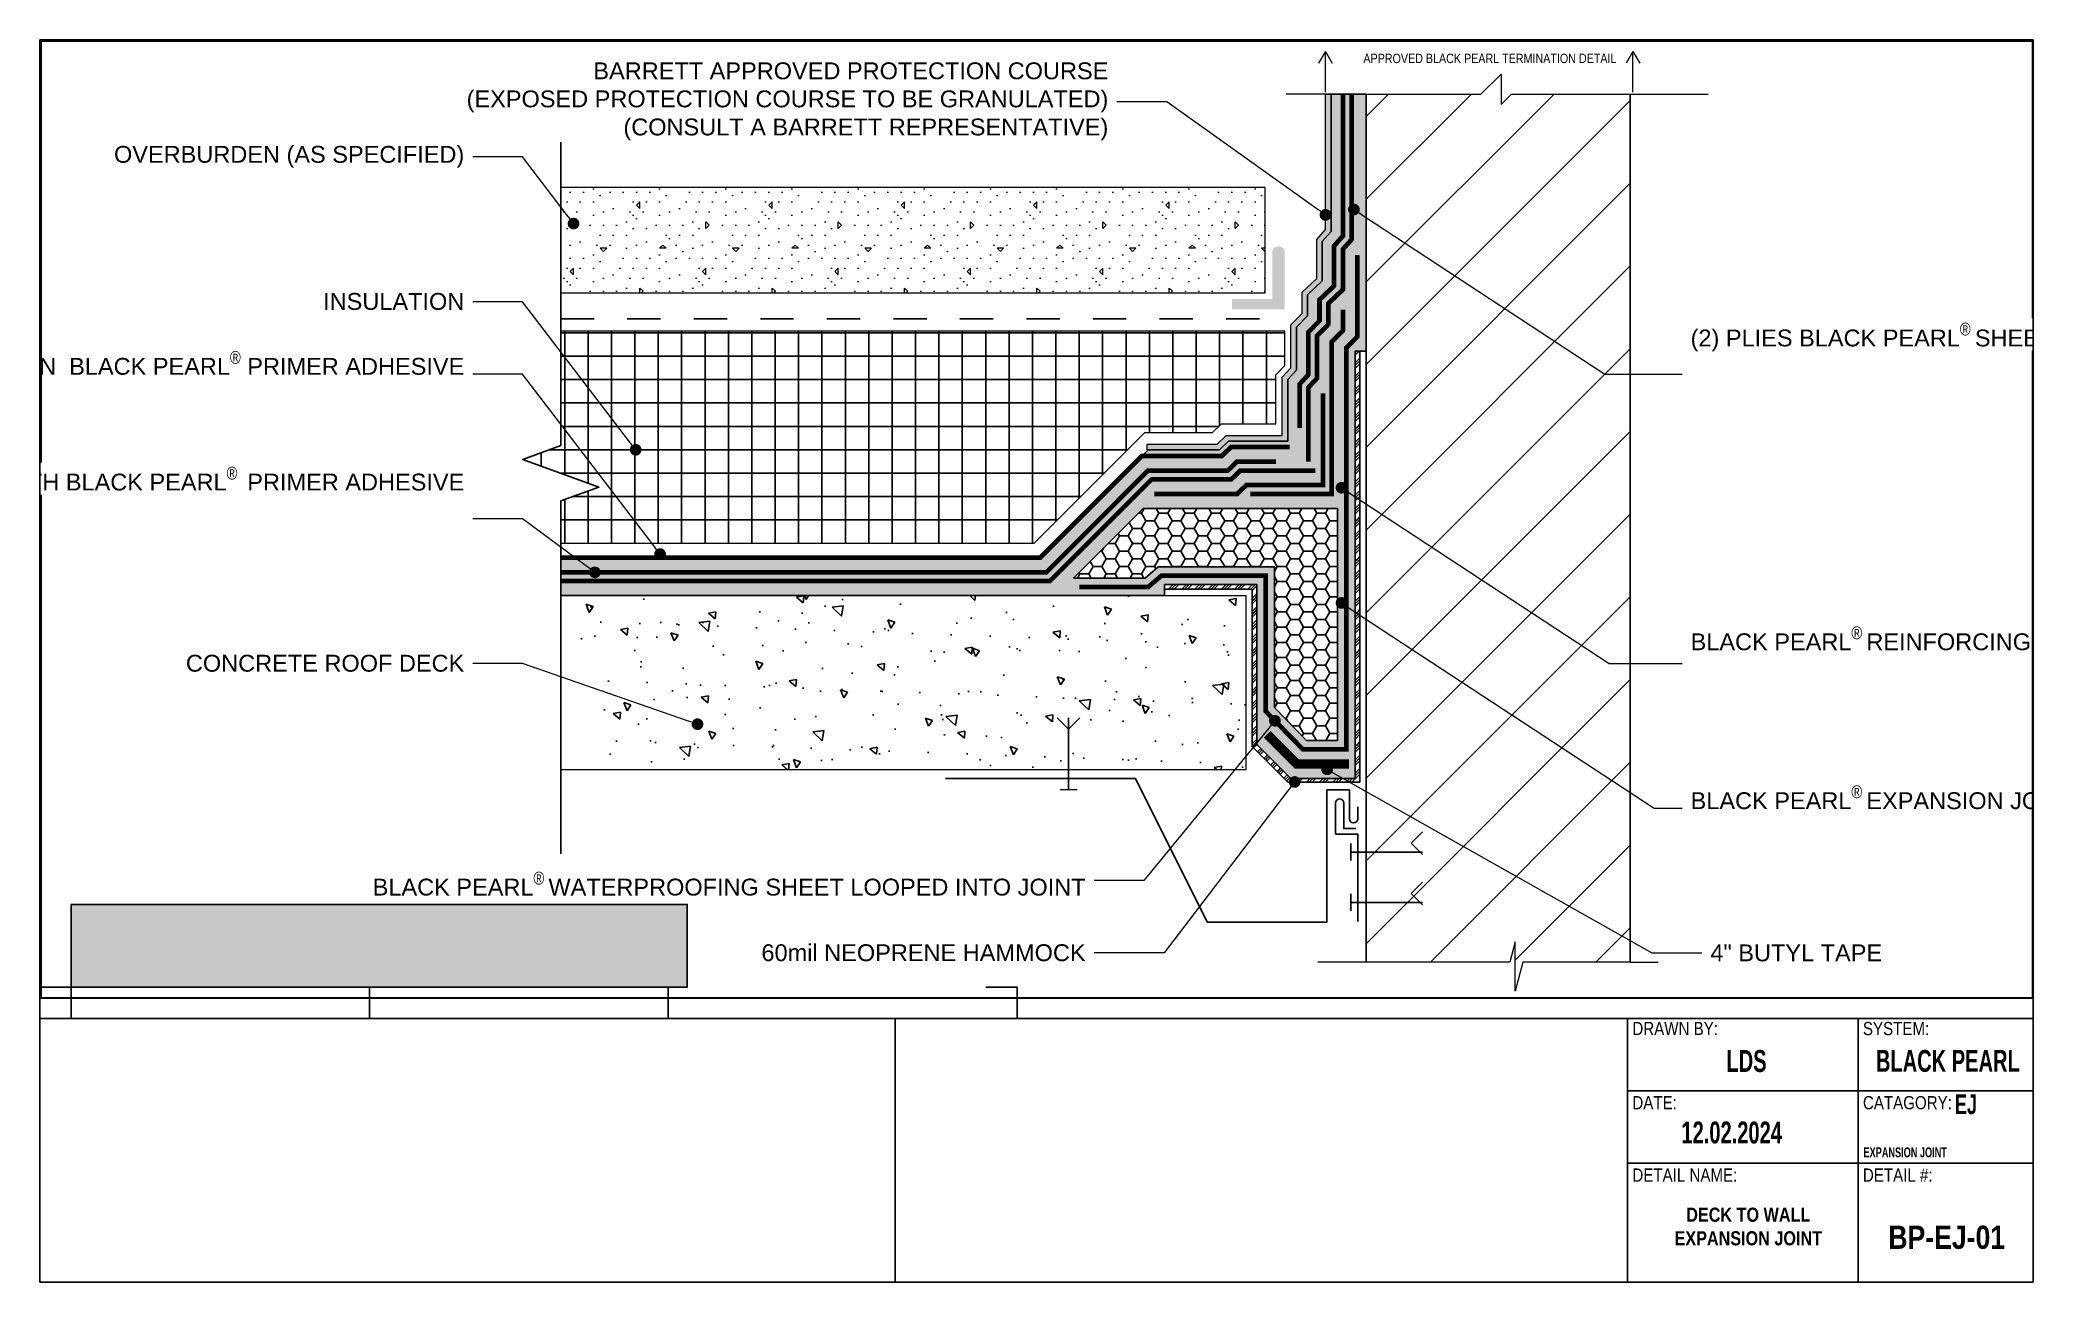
# Paper-space layout '11x17' of a CAD drawing. Header units: inches. Extents: x 0.6 to 16.6, y 0.6 to 10.6.
# The model-space entities are those that its viewports show. They can reach past a viewport. Long polylines and large blocks are cut down to what shows.
import ezdxf
from ezdxf import colors
from ezdxf.entities.mleader import LeaderData, LeaderLine
from ezdxf.math import Vec2, Vec3

# ---------------------------------------------------------------- set-up
doc = ezdxf.new("R2010")
doc.units = ezdxf.units.IN
doc.header["$MEASUREMENT"] = 0
for name, pattern in [('CENTER2', [1.125, 0.75, -0.125, 0.125, -0.125]), ('Dash', [0.25, 0.125, -0.125]), ('Dashed - Dense', [0.8, 0.5, -0.3])]:
    doc.linetypes.add(name, pattern=pattern)
doc.layers.get('Defpoints').update_dxf_attribs({"color": 103})
for name, color, linetype in [('BP Butyl Tape', 42, 'Continuous'), ('BP Insulation Border', 8, 'Continuous'), ('BP Insulation Foam', 9, 'Continuous'), ('Neoprene membrane', 9, 'Continuous'), ('SELF ADHERING BUTYL FLASHING TAPE', 10, 'Continuous'), ('Title Block Lines', 7, 'Continuous')]:
    doc.layers.add(name, color=color, linetype=linetype)
for name, color, linetype, lineweight in [('BP Others', 190, 'Continuous', 0), ('BP Primer', 2, 'Continuous', 0), ('BP Text', 20, 'Continuous', 0), ('RAM Black Pearl Sheet', 165, 'Continuous', 0), ('Ram Mastic', 191, 'Continuous', 0), ('Text', 20, 'Continuous', 0), ('Title Block Text', 20, 'Continuous', 0)]:
    doc.layers.add(name, color=color, linetype=linetype, lineweight=lineweight)
doc.layers.add('Protection Course', color=7, linetype='Dashed - Dense', lineweight=0, true_color=0x216123)
doc.styles.add('GENERATED_STYLE_1', font='ARIALN.TTF')
doc.styles.add('GENERATED_STYLE_6', font='ARIALNB.TTF')
doc.styles.add('GENERATED_STYLE_8', font='ARIALNB.TTF', dxfattribs={"width": 0.8})
doc.styles.get("Standard").update_dxf_attribs({"font": 'ARIALN.TTF'})

psp = doc.layouts.new('11x17')

# ---------------------------------------------------------------- texts
at = {"layer": 'Text', "linetype": 'Continuous', "insert": (15.531, 1.606), "char_height": 0.08008, "attachment_point": 8, "style": 'GENERATED_STYLE_8'}
psp.add_mtext('\\A1;\\pxqc;EXPANSION JOINT', dxfattribs=at)
at = {"layer": 'Title Block Text', "linetype": 'Continuous'}
for s, insert, char_height, attachment_point, style in [('\\A1;\\pxqc;LDS', (14.259, 2.289), 0.17569, 8, 'GENERATED_STYLE_8'), ('\\A1;\\pxqc;BLACK PEARL', (15.873, 2.29), 0.17569, 8, 'GENERATED_STYLE_8'), ('\\A1;\\pxqc;EJ', (16.018, 1.951), 0.15872, 8, 'GENERATED_STYLE_8'), ('\\A1;12.02.2024', (14.14, 1.716), 0.17569, 8, 'GENERATED_STYLE_8'), ('\\A1;BP-EJ-01', (15.396, 0.871), 0.18612, 7, 'GENERATED_STYLE_6')]:
    psp.add_mtext(s, dxfattribs=dict(at, insert=insert, char_height=char_height, attachment_point=attachment_point, style=style))
at = {"layer": 'Title Block Text', "linetype": 'Continuous', "insert": (14.273, 1.204), "char_height": 0.11329, "width": 1.42367, "attachment_point": 2, "style": 'GENERATED_STYLE_6'}
psp.add_mtext('\\A1;\\pxqc;DECK TO WALL EXPANSION JOINT', dxfattribs=at)

msp = doc.modelspace()

# ---------------------------------------------------------------- texts
at = {"layer": 'BP Text', "insert": (521.117, 77.26), "char_height": 0.2, "attachment_point": 1}
msp.add_mtext_dynamic_manual_height_columns('APPROVED BLACK PEARL TERMINATION DETAIL', width=7.44206, gutter_width=1, heights=[0], dxfattribs=at)

# ---------------------------------------------------------------- blocks, each defined once
blk = doc.blocks.new('Barrett Title Block LDS')
h = blk.add_hatch()
h.set_pattern_fill('HONEY', color=160, scale=2)
h.set_pattern_definition([(0, (-14.79494, -0.4674), (0.375, 0.2165064), [0.25, -0.5]), (120, (-14.79494, -0.4674), (-0.375, 0.2165064), [0.25, -0.5]), (60, (-14.79494, -0.4674), (8e-17, 0.4330127), [-0.5, 0.25])])
h.paths.add_polyline_path([(7.134, 2.152), (7.147, 2.152), (7.147, 2.143), (7.134, 2.143)])
at = {"layer": 'Ram Mastic'}
h = blk.add_hatch(dxfattribs=at)
h.set_pattern_fill('HONEY', color=256, scale=1.714998)
h.set_pattern_definition([(0, (-13.46107, 1.3637), (0.3215622, 0.185654), [0.214375, -0.4287496]), (120, (-13.46107, 1.3637), (-0.3215622, 0.185654), [0.214375, -0.4287496]), (60, (-13.46107, 1.3637), (7e-17, 0.371308), [-0.4287496, 0.214375])])
h.paths.add_polyline_path([(3.733, 2.342), (3.773, 2.342), (3.773, 2.31), (3.733, 2.31)])
h = blk.add_hatch(dxfattribs=at)
h.set_pattern_fill('HONEY', color=256, scale=1.714998)
h.set_pattern_definition([(0, (-13.63047, 0.7278), (0.3215622, 0.185654), [0.214375, -0.4287496]), (120, (-13.63047, 0.7278), (-0.3215622, 0.185654), [0.214375, -0.4287496]), (60, (-13.63047, 0.7278), (7e-17, 0.371308), [-0.4287496, 0.214375])])
h.paths.add_polyline_path([(3.458, 0.971), (3.498, 0.971), (3.498, 0.916), (3.458, 0.916)])
at = {"layer": 'SELF ADHERING BUTYL FLASHING TAPE', "linetype": 'Continuous'}
h = blk.add_hatch(dxfattribs=at)
h.set_pattern_fill('ANSI31', color=30)
h.set_pattern_definition([(45, (0.74292, 1.41906), (-0.0883883, 0.0883883), [])])
h.paths.add_polyline_path([(6.83, 1.08), (6.835, 1.068), (6.838, 1.057), (6.86, 1.066), (6.858, 1.074), (6.853, 1.086), (6.847, 1.099), (6.838, 1.106), (6.818, 1.099), (6.824, 1.093)])
h = blk.add_hatch(dxfattribs=at)
h.set_pattern_fill('ANSI31', color=30)
h.set_pattern_definition([(45, (0.74292, 1.26022), (-0.0883883, 0.0883883), [])])
h.paths.add_polyline_path([(6.83, 0.921), (6.835, 0.909), (6.838, 0.898), (6.86, 0.908), (6.858, 0.915), (6.853, 0.927), (6.847, 0.94), (6.838, 0.947), (6.818, 0.94), (6.824, 0.934)])
at = {"layer": 'Title Block Lines', "linetype": 'Continuous'}
for p, q in [((16.489, 10.488), (0.51, 10.488)), ((0.51, 10.488), (0.51, 0.533)), ((7.367, 2.647), (16.489, 2.647)), ((13.238, 0.533), (13.238, 2.647)), ((15.086, 0.533), (15.086, 2.647)), ((0.51, 0.533), (16.489, 0.533)), ((3.948, 0.533), (13.903, 0.533))]:
    blk.add_line(p, q, dxfattribs=at)
at = {"layer": 'Title Block Lines'}
for points in [[(16.489, 10.488), (16.489, 0.533)], [(7.367, 2.647), (0.51, 2.647)], [(7.367, 2.647), (7.367, 0.533)], [(13.238, 2.647), (13.238, 0.533)], [(16.489, 2.287), (16.489, 1.41)], [(16.489, 2.287), (16.489, 0.533)], [(16.489, 2.066), (13.238, 2.066)], [(16.489, 1.486), (13.238, 1.486)]]:
    blk.add_lwpolyline(points, dxfattribs=at)
at = {"layer": 'Title Block Lines', "linetype": 'Continuous', "char_height": 0.10572, "attachment_point": 1, "style": 'GENERATED_STYLE_1'}
for s, insert in [('\\A1;\\pxql;DRAWN BY:', (13.276, 2.618)), ('\\A1;\\pxql;SYSTEM:', (15.124, 2.618)), ('\\A1;\\pxql;DATE:', (13.276, 2.024)), ('\\A1;\\pxql;CATAGORY:', (15.124, 2.024)), ('\\A1;\\pxql;DETAIL NAME:', (13.276, 1.444)), ('\\A1;\\pxql;DETAIL #:', (15.124, 1.444))]:
    blk.add_mtext(s, dxfattribs=dict(at, insert=insert))
blk = doc.blocks.new('_Dot')
at = {"color": 0, "linetype": 'ByBlock', "lineweight": -2}
blk.add_line((-0.5, 0), (-1, 0), dxfattribs=at)
at = {"color": 0, "linetype": 'ByBlock', "const_width": 0.5}
blk.add_lwpolyline([(-0.25, 0, 1), (0.25, 0, 1)], format="xyb", close=True, dxfattribs=at)

# ---------------------------------------------------------------- hatches: boundary and pattern name
at = {"layer": 'BP Insulation Foam'}
h = msp.add_hatch(dxfattribs=at)
h.set_pattern_fill('NET', color=256, scale=4)
h.set_pattern_definition([(0, (424.5429, 55.29683), (0, 0.5), []), (90, (424.5429, 55.29683), (-0.5, 3e-17), [])])
h.paths.add_polyline_path([(503.96, 66.804), (514.082, 66.804), (516.443, 69.166), (517.891, 69.166), (518.085, 69.353), (519.249, 69.353), (519.249, 70.397), (519.436, 70.6), (519.436, 71.332), (503.96, 71.332), (503.96, 68.887), (503.146, 68.591), (504.774, 67.999), (503.96, 67.702)])
h = msp.add_hatch(dxfattribs=at)
h.set_pattern_fill('HONEY', color=256, scale=1.5)
h.set_pattern_definition([(0, (355.0274, 74.74883), (0.28125, 0.16237976), [0.1875, -0.375]), (120, (355.0274, 74.74883), (-0.28125, 0.16237976), [0.1875, -0.375]), (60, (355.0274, 74.74883), (6e-10, 0.32475953), [-0.375, 0.1875])])
h.paths.add_polyline_path([(520.566, 67.541), (516.409, 67.541), (514.923, 66.054), (516.45, 66.054), (516.731, 66.292), (519.214, 66.292), (519.214, 63.288), (519.901, 62.584), (520.566, 62.584)])
at = {"layer": 'BP Others'}
h = msp.add_hatch(dxfattribs=at)
h.set_pattern_fill('ANSI31', color=256, scale=10)
h.set_pattern_definition([(45, (424.5429, 55.2968), (-0.883883, 0.883883), [])])
h.paths.add_polyline_path([(521.179, 76.397), (523.63, 76.397), (524.059, 76.826), (524.059, 76.172), (524.284, 76.397), (526.823, 76.397), (526.823, 57.848), (524.527, 57.848), (524.361, 57.226), (524.361, 58.281), (524.245, 57.848), (521.179, 57.848), (521.179, 73.054), (521.179, 73.362)])
h = msp.add_hatch(dxfattribs=at)
h.set_pattern_fill('CONCRT', color=256, scale=2, angle=45, pattern_type=2)
h.set_pattern_definition([(45, (424.9665, 55.6346), (0, 2.828427), [0.1, -0.7, 0, -1, 0, -0.2]), (45, (424.5422, 56.059), (0, 2.828427), [0, -0.7, 0.1, -1, 0, -0.2]), (45, (424.2594, 56.3418), (0, 2.828427), [0, -0.8, 0, -0.9, 0.1, -0.2]), (45, (423.6937, 56.9074), (0, 2.828427), [0, -0.8, 0.1, -0.9, 0, -0.2]), (135, (425.0372, 55.564), (-2.828427, 2e-16), [0.1, -1.9]), (135, (425.6029, 56.1296), (-2.828427, 2e-16), [-0.7, 0.1, -0.6, 0, -0.5, 0.1]), (135, (426.31, 56.8367), (-2.828427, 2e-16), [0, -1, 0.1, -0.5, 0, -0.4]), (135, (425.1786, 55.7054), (-1.414214, 1e-16), [0, -0.3, 0, -0.3, 0, -0.4]), (135, (425.2493, 55.9175), (-1.414214, 1e-16), [0, -0.4, 0, -0.3, 0, -0.3]), (135, (425.4614, 55.9882), (-1.414214, 1e-16), [0, -0.4, 0, -0.4, 0, -0.2]), (135, (425.6029, 56.4125), (-1.414214, 1e-16), [0, -0.3, 0, -0.4, 0, -0.3]), (90, (425.0372, 55.564), (-1.414214, 1.414214), [0.14142, -0.848528, 0.14142, -1.69706]), (180, (425.6029, 56.1296), (-1.414214, 1.414214), [-1.4142, 0.14142, -1.131387, 0.14142])])
h.paths.add_polyline_path([(503.96, 74.002), (503.96, 72.153), (519.02, 72.153), (519.02, 74.403), (503.899, 74.403), (503.899, 74.019)])
h = msp.add_hatch(color=256, dxfattribs=at)
h.dxf.hatch_style = 1
edge = h.paths.add_edge_path()
edge.add_arc((519.302, 73.009), 0.136, 343.7791, 556.2209)
edge.add_line((519.171, 72.971), (519.171, 72.022))
edge.add_line((519.171, 72.022), (518.311, 72.022))
edge.add_line((518.311, 72.022), (518.311, 71.798))
edge.add_line((518.311, 71.798), (519.433, 71.798))
edge.add_line((519.433, 71.798), (519.433, 72.022))
edge.add_line((519.433, 72.022), (519.433, 72.971))
at = {"layer": 'BP Others', "linetype": 'Continuous', "lineweight": -2}
h = msp.add_hatch(dxfattribs=at)
h.set_pattern_fill('AR-CONC', color=256, scale=0.25, angle=90, style=0)
h.set_pattern_definition([(140, (424.988, 55.2968), (0.15688, 1.79315), [0.1875, -2.0625]), (85, (424.988, 55.2968), (-1.88048, -0.34688), [0.15, -1.65]), (190.4514, (425.001, 55.4463), (-1.7236, 1.446272), [0.15935, -1.752855]), (136.1842, (424.488, 55.2968), (0.4138, 2.668103), [0.28125, -3.09375]), (186.6356, (424.5224, 55.5192), (-2.4353, 2.336655), [0.239026, -2.629284]), (81.184, (424.488, 55.2968), (-2.4353, 2.336655), [0.225, -2.475]), (111, (424.613, 55.5468), (1.006547, 1.492268), [0.1875, -2.0625]), (56, (424.613, 55.5468), (-1.812875, 0.60829), [0.15, -1.65]), (161.4514, (424.6968, 55.6712), (-0.806328, 2.100556), [0.15935, -1.752855]), (127.5, (424.98793, 55.2968), (-0.8322346, 0.0303996), [0, -1.63, 0, -1.675, 0, -1.65625]), (97.5, (424.9879, 55.2968), (-0.986029, 0.657674), [0, -0.955, 0, -1.5925, 0, -0.63125]), (57.5, (424.98793, 54.7393), (0.056387, 1.334556), [0, -0.625, 0, -1.95, 0, -2.5875]), (47.5, (424.9879, 54.4893), (-0.250262, 1.457965), [0, -0.8125, 0, -1.295, 0, -1.8375])])
h.paths.add_polyline_path([(504.362, 65.679), (518.602, 65.679), (518.602, 61.959), (504.362, 61.959)])
at = {"layer": 'BP Primer'}
h = msp.add_hatch(dxfattribs=at)
h.set_pattern_fill('WOOD6', color=6, scale=0.2, pattern_type=2)
h.set_pattern_definition([(216.8699, (-1837.032015, 21.43679), (0.59999998356, 0.40000002465), [0.1, -0.9]), (206.5651, (-1836.912015, 21.37679), (-0.1999998316, -0.200000262), [0.2236068, -0.2236068]), (198.4349, (-1836.912015, 21.27679), (-0.400000087, -0.1999996806), [0.1264912, -0.5059644])])
h.paths.add_polyline_path([(520.941, 70.901), (521.179, 70.901), (521.179, 76.397), (520.426, 76.397), (520.426, 73.459), (520.239, 73.248), (520.239, 72.408), (519.926, 72.111), (519.926, 71.656), (519.689, 71.417), (519.689, 70.501), (519.503, 70.3), (519.501, 68.981), (518.235, 68.981), (518.041, 68.793), (516.513, 68.793), (514.211, 66.492), (503.96, 66.492), (503.96, 65.679), (516.868, 65.679), (516.868, 65.917), (518.839, 65.917), (518.839, 62.496), (519.564, 61.771), (520.941, 61.771)])
h.paths.add_polyline_path([(520.566, 67.541), (520.566, 62.584), (519.901, 62.584), (519.214, 63.288), (519.214, 66.292), (516.731, 66.292), (516.45, 66.054), (514.923, 66.054), (516.409, 67.541)], flags=16)
at = {"layer": 'Neoprene membrane'}
h = msp.add_hatch(dxfattribs=at)
h.set_pattern_fill('GOST_GROUND', color=256, scale=0.02)
h.set_pattern_definition([(45, (0, 0), (0.28284271, 0), [0.4]), (45, (0.06, 0), (0.28284271, 0), [0.4]), (45, (0.12, 0), (0.28284271, 0), [0.4])])
h.paths.add_polyline_path([(519.564, 61.771), (518.839, 62.496), (518.839, 65.917), (516.868, 65.917), (516.868, 65.817), (518.739, 65.817), (518.739, 62.454), (519.5, 61.694), (521.041, 61.694), (521.041, 70.901), (520.941, 70.901), (520.941, 61.771)])
at = {"layer": 'Protection Course'}
h = msp.add_hatch(dxfattribs=at)
h.set_pattern_fill('GRAVEL', color=256, scale=0.2, angle=180)
h.set_pattern_definition([(48.0127875, (-1801.256015, 21.03679), (1.6, 1.8), [0.0269072, -2.66381761]), (4.96974073, (-1801.238015, 21.05679), (-2.4, -0.2), [0.0461736, -4.571184952]), (312.5104471, (-1801.192015, 21.06079), (-2, 2.2), [0.0325576, -3.22320652]), (87.273689, (-1801.114015, 21.11079), (-0.2, -4), [0.0420476, -4.162711608]), (112.8336542, (-1801.112015, 21.15279), (1, -2.4), [0.041231, -4.081874626]), (177.273689, (-1801.128015, 21.19079), (4, -0.2), [0.0420476, -4.162711608]), (217.69424047, (-1801.170015, 21.19279), (2.6, 2), [0.0556058, -5.50496971]), (252.25532837, (-1801.214015, 21.15879), (-1.4, -4.4), [0.0524976, -5.1972643]), (301.4295656, (-1801.230015, 21.10879), (1.6, -2.6), [0.04219, -4.176814622]), (355.2363583, (-1801.208015, 21.07279), (-2.2, 0.2), [0.0481664, -2.360152516]), (42.3974378, (-1801.160015, 21.06879), (2.4, 2.2), [0.0622896, -6.166675001]), (318.8140748, (-1801.312015, 21.11279), (1.4, -1.2), [0.0212602, -2.104768963]), (351.4692344, (-1801.296015, 21.09879), (-2.6, 0.4), [0.0404474, -4.004302283]), (45, (-1801.25602, 21.09279), (5e-17, 0.2), [0.0282842, -0.254558512]), (23.1985905, (-1801.242015, 21.06879), (-1, -0.4), [0.0152316, -1.507923021]), (111.8014095, (-1801.228015, 21.07479), (0.2, -0.6), [0.0215406, -1.055492361]), (210.9637565, (-1801.236015, 21.09479), (-0.6, -0.4), [0.0349858, -1.131204579]), (341.5650512, (-1801.266015, 21.07679), (-0.4, 0.2), [0.0252982, -0.607157332]), (196.38954033, (-1801.112015, 21.07479), (-2, -0.6), [0.03544, -3.50856903]), (250.34617594, (-1801.146015, 21.06479), (0.8, 2.2), [0.0297322, -2.94348155]), (113.1985905, (-1801.266015, 21.03679), (0.4, -1), [0.030463, -1.492691621]), (163.61045967, (-1801.278015, 21.06479), (2, -0.6), [0.03544, -3.50856903]), (159.4439548, (-1801.112015, 21.19879), (1, -0.4), [0.034176, -1.674624749]), (114.7751406, (-1801.144015, 21.21079), (1, -2.2), [0.0286356, -2.834928613]), (246.8014095, (-1801.268015, 21.23679), (-0.4, -1), [0.030463, -1.492691621]), (197.35402464, (-1801.280015, 21.20879), (2.6, 0.8), [0.0335262, -3.319084723]), (249.4439548, (-1801.170015, 21.23679), (0.4, 1), [0.017088, -1.691712749]), (281.3099325, (-1801.256015, 21.23679), (0.2, -0.8), [0.010198, -1.009605903]), (345.9637565, (-1801.254015, 21.22679), (-0.6, 0.2), [0.041231, -0.783390125]), (6.00900596, (-1801.214015, 21.21679), (-2, -0.2), [0.03821, -3.782784635]), (123.6900675, (-1801.236015, 21.11279), (0.2, -0.4), [0.0288444, -0.692265855]), (173.1572266, (-1801.252015, 21.13679), (-3.4, 0.4), [0.0503588, -4.985512525]), (240.9453959, (-1801.302015, 21.14279), (0.8, 1.4), [0.0205912, -2.038534828]), (270, (-1801.31202, 21.1248), (0.2, -0.2), [0.012, -0.188]), (300.25643716, (-1801.210015, 21.21079), (-0.8, 1.4), [0.0277848, -2.750703998]), (228.0127875, (-1801.196015, 21.18679), (-1.6, -1.8), [0.0538144, -2.63691041]), (180, (-1801.23202, 21.1468), (-0.2, -0.2), [0.052, -0.148]), (145.3048465, (-1801.284015, 21.14679), (-2, 1.4), [0.0316228, -3.13065486]), (74.0546041, (-1801.310015, 21.16479), (0.2, 0.8), [0.0291204, -1.426901578]), (27.64597536, (-1801.302015, 21.19279), (3.8, 2), [0.047413, -4.693894836]), (355.42607874, (-1801.260015, 21.21479), (2.6, -0.2), [0.0501598, -4.965814682])])
h.paths.add_polyline_path([(518.041, 68.793), (518.235, 68.981), (519.501, 68.981), (519.501, 70.298), (519.689, 70.501), (519.689, 71.417), (519.926, 71.656), (519.926, 72.111), (520.239, 72.408), (520.239, 73.248), (520.426, 73.459), (520.426, 76.397), (520.306, 76.397), (520.306, 73.504), (520.119, 73.293), (520.119, 72.459), (519.806, 72.163), (519.806, 71.706), (519.569, 71.467), (519.569, 70.548), (519.381, 70.345), (519.381, 69.101), (518.187, 69.101), (517.992, 68.913), (516.497, 68.913), (516.497, 68.793)])

# ---------------------------------------------------------------- linework, layer by layer
at = {"linetype": 'Continuous'}
msp.add_lwpolyline([(503.96, 60.162), (503.96, 67.702), (504.774, 67.999), (503.146, 68.591), (503.96, 68.887), (503.96, 75.369)], dxfattribs=at)
at = {"linetype": 'Dash', "ltscale": 0.5}
msp.add_lwpolyline([(503.96, 71.592), (519.392, 71.592)], dxfattribs=at)
at = {"layer": 'BP Butyl Tape', "const_width": 0.2}
msp.add_lwpolyline([(520.807, 62.084), (519.694, 62.084), (519.06, 62.717)], dxfattribs=at)
at = {"layer": 'BP Insulation Border'}
msp.add_lwpolyline([(519.214, 63.288), (519.901, 62.584), (520.566, 62.584), (520.566, 67.541), (516.409, 67.541), (514.923, 66.054), (516.45, 66.054), (516.731, 66.292), (519.214, 66.292)], close=True, dxfattribs=at)
at = {"layer": 'BP Others'}
for p, q in [((521.179, 76.397), (521.179, 57.848)), ((526.823, 57.848), (526.823, 76.397)), ((521.179, 73.927), (521.179, 73.362))]:
    msp.add_line(p, q, dxfattribs=at)
for points in [[(521.179, 76.397), (523.63, 76.397), (524.059, 76.826), (524.059, 76.172), (524.284, 76.397), (526.823, 76.397), (526.823, 57.848), (524.527, 57.848), (524.361, 57.226), (524.361, 58.281), (524.245, 57.848), (521.179, 57.848), (521.179, 73.054), (521.179, 73.054), (521.179, 73.362), (521.179, 73.362)], [(503.96, 66.804), (514.082, 66.804), (516.443, 69.166), (517.891, 69.166), (518.085, 69.353), (519.249, 69.353), (519.249, 70.397), (519.436, 70.6), (519.436, 71.332), (503.96, 71.332), (503.96, 68.887), (503.146, 68.591), (504.774, 67.999), (503.96, 67.702)]]:
    msp.add_lwpolyline(points, close=True, dxfattribs=at)
for points in [[(521.179, 76.397), (519.467, 76.397)], [(526.823, 76.397), (528.487, 76.397)], [(503.96, 72.153), (519.02, 72.153), (519.02, 74.403), (503.96, 74.403)], [(503.96, 65.679), (518.602, 65.679), (518.602, 61.959), (503.96, 61.959)], [(521.179, 57.848), (520.142, 57.848)], [(526.823, 57.848), (527.419, 57.848)]]:
    msp.add_lwpolyline(points, dxfattribs=at)
at = {"layer": 'BP Text'}
for points in [[(520.307, 76.44), (520.307, 77.31), (520.16, 77.056)], [(520.307, 77.31), (520.453, 77.056)], [(526.879, 77.31), (526.732, 77.056)], [(526.879, 76.44), (526.879, 77.31), (527.025, 77.056)]]:
    msp.add_lwpolyline(points, dxfattribs=at)
at = {"layer": 'Defpoints', "ltscale": 0.375}
for p, q in [((514.573, 63.069), (514.816, 62.826)), ((515.059, 63.069), (514.816, 62.826)), ((522.382, 60.631), (522.14, 60.389)), ((522.382, 60.146), (522.14, 60.389)), ((522.382, 59.556), (522.14, 59.314)), ((522.382, 59.071), (522.14, 59.314))]:
    msp.add_line(p, q, dxfattribs=at)
at = {"layer": 'Defpoints', "linetype": 'CENTER2'}
for p, q in [((514.816, 61.535), (514.816, 63.069)), ((520.848, 60.201), (522.382, 60.201)), ((520.848, 59.125), (522.382, 59.125))]:
    msp.add_line(p, q, dxfattribs=at)
at = {"layer": 'Defpoints'}
msp.add_lwpolyline([(492.85, 77.529), (535.422, 77.529), (535.422, 57.087), (492.85, 57.087)], close=True, dxfattribs=at)
msp.add_lwpolyline([(521.179, 76.397), (521.179, 70.901), (520.941, 70.901), (520.941, 61.771), (519.564, 61.771), (518.839, 62.496), (518.839, 65.917), (516.868, 65.917), (516.868, 65.679), (503.96, 65.679), (503.96, 66.492), (514.211, 66.492), (516.513, 68.793), (518.041, 68.793), (518.235, 68.981), (519.501, 68.981), (519.503, 70.3), (519.689, 70.501), (519.689, 71.417), (519.926, 71.656), (519.926, 72.111), (520.239, 72.408), (520.239, 73.248), (520.426, 73.459), (520.426, 76.397), (521.179, 76.397)], dxfattribs=at)
for points in [[(520.996, 61.164), (520.996, 60.912, -1), (520.819, 60.912), (520.819, 61.531), (520.339, 61.531), (520.339, 58.702), (517.781, 58.702), (516.244, 61.775), (512.184, 61.775)], [(520.996, 58.717), (520.996, 60.583), (520.522, 60.583), (520.522, 61.247, -1), (520.699, 61.247), (520.699, 60.703), (520.954, 60.703)]]:
    msp.add_lwpolyline(points, format="xyb", dxfattribs=at)
at = {"layer": 'Defpoints', "const_width": 0.0312}
for points in [[(515.004, 61.535), (514.629, 61.535)], [(520.848, 60.013), (520.848, 60.388)], [(520.848, 58.938), (520.848, 59.313)]]:
    msp.add_lwpolyline(points, dxfattribs=at)
at = {"layer": 'Neoprene membrane', "color": 18, "true_color": 0x000000}
msp.add_lwpolyline([(516.868, 65.917), (518.839, 65.917), (518.839, 62.496), (519.564, 61.771), (520.941, 61.771), (520.941, 70.901), (521.041, 70.901), (521.041, 61.694), (519.5, 61.694), (518.739, 62.454), (518.739, 65.817), (516.868, 65.817), (516.868, 65.917)], dxfattribs=at)
at = {"layer": 'Protection Course', "linetype": 'Continuous'}
msp.add_lwpolyline([(520.426, 76.397), (520.426, 73.459), (520.239, 73.248), (520.239, 72.408), (519.926, 72.111), (519.926, 71.656), (519.689, 71.417), (519.689, 70.501), (519.501, 70.298), (519.501, 68.981), (518.235, 68.981), (518.041, 68.793), (516.497, 68.793), (516.497, 68.913), (517.992, 68.913), (518.187, 69.101), (519.381, 69.101), (519.381, 70.345), (519.569, 70.548), (519.569, 71.467), (519.806, 71.706), (519.806, 72.163), (520.119, 72.459), (520.119, 73.293), (520.306, 73.504), (520.306, 76.397)], close=True, dxfattribs=at)
at = {"layer": 'Protection Course', "linetype": 'ByBlock', "ltscale": 0.2, "const_width": 0.1}
msp.add_lwpolyline([(503.96, 66.492), (514.211, 66.492), (516.385, 68.666), (518.092, 68.666), (518.287, 68.853), (519.543, 68.853)], dxfattribs=at)
at = {"layer": 'RAM Black Pearl Sheet', "const_width": 0.1}
for points in [[(519.754, 69.263), (519.754, 70.199), (519.941, 70.402), (519.941, 71.313), (520.179, 71.552), (520.179, 72.003), (520.491, 72.299), (520.491, 73.152), (520.679, 73.363), (520.679, 76.397)], [(519.941, 68.541), (519.941, 70.126), (520.129, 70.328), (520.129, 71.236), (520.366, 71.475), (520.366, 71.922), (520.679, 72.219), (520.679, 73.081), (520.866, 73.292), (520.866, 76.397)], [(520.991, 72.962), (520.991, 71.217), (520.754, 70.978), (520.754, 62.396), (519.823, 62.396), (519.027, 63.21), (519.027, 66.104), (516.799, 66.104), (516.519, 65.867), (515.042, 65.867)], [(518.702, 67.853), (520.441, 67.853), (520.441, 71.107), (520.679, 71.346), (520.679, 71.788)], [(516.645, 67.853), (518.42, 67.853), (518.614, 68.041), (520.254, 68.041), (520.254, 70.003)], [(503.96, 66.179), (514.341, 66.179), (516.515, 68.353), (518.218, 68.353), (518.413, 68.541), (519.25, 68.541)], [(503.96, 65.992), (514.418, 65.992), (516.592, 68.166), (518.294, 68.166), (518.488, 68.353), (520.087, 68.353)]]:
    msp.add_lwpolyline(points, dxfattribs=at)

msp.set_redraw_order([(e.dxf.handle, doc.entitydb.next_handle()) for e in msp.query("TEXT MTEXT ATTDEF DIMENSION ARC_DIMENSION")])  # texts and dimensions are drawn at this point

# ---------------------------------------------------------------- leaders
at = {"layer": 'BP Text'}
ml = msp.add_multileader_mtext('Standard', dxfattribs=at)
ml.set_content('{\\fArial|b0|i0|c0|p34;OVERBURDEN (AS SPECIFIED)}', color=256)
ml.set_leader_properties(color=256, lineweight=0)
ml.set_arrow_properties(name='DOT')
ml.build(insert=Vec2(0, 0))
ml.multileader.update_dxf_attribs({"text_left_attachment_type": 2, "text_right_attachment_type": 2, "dogleg_length": 0.36, "arrow_head_size": 0.25, "scale": 4})
ctx = ml.context
ctx.base_point, ctx.scale, ctx.char_height, ctx.arrow_head_size, ctx.landing_gap_size, ctx.plane_origin = Vec3(494.271, 75.054), 4, 0.36, 0.25, 0.18, Vec3(490.505, 76.241)
ctx.left_attachment, ctx.right_attachment, ctx.text_align_type = 2, 2, 2
notes = []
notes.append((ctx, [(1, (1, 1, 0), (503.145, 75.054), (-1, 0), 1.068, [(0, [(504.233, 73.629)], 0, [])])]))
ctx.mtext.insert, ctx.mtext.alignment, ctx.mtext.flow_direction = Vec3(501.897, 75.29), 3, 5
ml = msp.add_multileader_mtext('Standard', dxfattribs=at)
ml.set_content('\\A1;{\\fArial|b0|i0|c0|p34;BLACK PEARL\\fArial Narrow|b0|i0|c0|p34;\\H0.75833x;\\S®^ ;\\fMS Shell Dlg 2|b0|i0|c0|p0;\\H0.87911x; \\fArial|b0|i0|c0|p34;\\H1.50002x;REINFORCING PLIES TYP. AT CORNERS}', color=256)
ml.set_leader_properties(color=256, lineweight=0)
ml.set_arrow_properties(name='DOT')
ml.build(insert=Vec2(0, 0))
ml.multileader.update_dxf_attribs({"text_left_attachment_type": 2, "text_right_attachment_type": 2, "dogleg_length": 0.36, "arrow_head_size": 0.25, "scale": 4})
ctx = ml.context
ctx.base_point, ctx.scale, ctx.char_height, ctx.arrow_head_size, ctx.landing_gap_size, ctx.plane_origin = Vec3(527.932, 64.229), 4, 0.36, 0.25, 0.18, Vec3(498.681, 77.28)
ctx.left_attachment, ctx.right_attachment = 2, 2
notes.append((ctx, [(0, (1, 1, 0), (526.373, 64.229), (1, 0), 1.56, [(0, [(520.65, 67.986)], 0, [])])]))
ctx.mtext.insert, ctx.mtext.width, ctx.mtext.flow_direction = Vec3(528.112, 65.021), 5.1448, 5
ml = msp.add_multileader_mtext('Standard', dxfattribs=at)
ml.set_content('\\A1;{\\fArial|b0|i0|c0|p34;BLACK PEARL\\fArial Narrow|b0|i0|c0|p34;\\H0.75833x;\\S®^ ;\\fMS Shell Dlg 2|b0|i0|c0|p0;\\H0.87911x; \\fArial|b0|i0|c0|p34;\\H1.50002x;EXPANSION JOINT FILLER}', color=256)
ml.set_leader_properties(color=256, lineweight=0)
ml.set_arrow_properties(name='DOT')
ml.build(insert=Vec2(0, 0))
ml.multileader.update_dxf_attribs({"text_left_attachment_type": 2, "text_right_attachment_type": 2, "dogleg_length": 0.36, "arrow_head_size": 0.25, "scale": 4})
ctx = ml.context
ctx.base_point, ctx.scale, ctx.char_height, ctx.arrow_head_size, ctx.landing_gap_size, ctx.plane_origin = Vec3(527.932, 61.136), 4, 0.36, 0.25, 0.18, Vec3(498.681, 74.818)
ctx.left_attachment, ctx.right_attachment = 2, 2
notes.append((ctx, [(0, (1, 1, 0), (527.334, 61.136), (1, 0), 0.598, [(0, [(520.65, 65.524)], 0, [])])]))
ctx.mtext.insert, ctx.mtext.width, ctx.mtext.flow_direction = Vec3(528.112, 61.625), 6.50835, 5
ml = msp.add_multileader_mtext('Standard', dxfattribs=at)
ml.set_content('\\A1;{\\fArial|b0|i0|c0|p34;BLACK PEARL\\fArial Narrow|b0|i0|c0|p34;\\H0.75833x;\\S®^ ;\\fMS Shell Dlg 2|b0|i0|c0|p0;\\H0.87911x; \\fArial|b0|i0|c0|p34;\\H1.50002x;WATERPROOFING SHEET LOOPED INTO JOINT}', color=256)
ml.set_leader_properties(color=256, lineweight=0)
ml.set_arrow_properties(name='DOT')
ml.build(insert=Vec2(0, 0))
ml.multileader.update_dxf_attribs({"text_left_attachment_type": 2, "text_right_attachment_type": 2, "dogleg_length": 0.36, "arrow_head_size": 0.25, "scale": 4})
ctx = ml.context
ctx.base_point, ctx.scale, ctx.char_height, ctx.arrow_head_size, ctx.landing_gap_size, ctx.plane_origin = Vec3(499.661, 59.589), 4, 0.36, 0.25, 0.18, Vec3(512.24, 63.201)
ctx.left_attachment, ctx.right_attachment, ctx.text_align_type = 2, 2, 2
notes.append((ctx, [(1, (1, 1, 0), (516.427, 59.589), (-1, 0), 1.068, [(0, [(519.226, 63.006)], 0, [])])]))
ctx.mtext.insert, ctx.mtext.alignment, ctx.mtext.flow_direction = Vec3(515.179, 59.779), 3, 5
ml = msp.add_multileader_mtext('Standard', dxfattribs=at)
ml.set_content('\\A1;{\\fArial|b0|i0|c0|p34;60mil NEOPRENE HAMMOCK}', color=256)
ml.set_leader_properties(color=256, lineweight=0)
ml.set_arrow_properties(name='DOT')
ml.build(insert=Vec2(0, 0))
ml.multileader.update_dxf_attribs({"text_left_attachment_type": 2, "text_right_attachment_type": 2, "dogleg_length": 0.36, "arrow_head_size": 0.25, "scale": 4})
ctx = ml.context
ctx.base_point, ctx.scale, ctx.char_height, ctx.arrow_head_size, ctx.landing_gap_size, ctx.plane_origin = Vec3(508.089, 58.043), 4, 0.36, 0.25, 0.18, Vec3(512.67, 61.654)
ctx.left_attachment, ctx.right_attachment, ctx.text_align_type = 2, 2, 2
notes.append((ctx, [(1, (1, 1, 0), (516.857, 58.043), (-1, 0), 1.497, [(0, [(519.648, 61.698)], 0, [])])]))
ctx.mtext.insert, ctx.mtext.width, ctx.mtext.alignment, ctx.mtext.flow_direction = Vec3(515.179, 58.229), 10.05575, 3, 5
ml = msp.add_multileader_mtext('Standard', dxfattribs=at)
ml.set_content('\\A1;{\\fArial|b0|i0|c0|p34;4" BUTYL TAPE}', color=256)
ml.set_leader_properties(color=256, lineweight=0)
ml.set_arrow_properties(name='DOT')
ml.build(insert=Vec2(0, 0))
ml.multileader.update_dxf_attribs({"text_left_attachment_type": 2, "text_right_attachment_type": 2, "dogleg_length": 0.36, "arrow_head_size": 0.25, "scale": 4})
ctx = ml.context
ctx.base_point, ctx.scale, ctx.char_height, ctx.arrow_head_size, ctx.landing_gap_size, ctx.plane_origin = Vec3(528.354, 58.043), 4, 0.36, 0.25, 0.18, Vec3(529.311, 63.201)
ctx.left_attachment, ctx.right_attachment = 2, 2
notes.append((ctx, [(0, (1, 1, 0), (527.286, 58.043), (1, 0), 1.068, [(0, [(520.342, 61.968)], 0, [])])]))
ctx.mtext.insert, ctx.mtext.width, ctx.mtext.flow_direction = Vec3(528.534, 58.226), 10.05575, 5
for ctx, leaders in notes:
    for number, flags, end, landing, length, lines in leaders:
        leader = LeaderData()
        leader.index, (leader.has_last_leader_line, leader.has_dogleg_vector, leader.attachment_direction) = number, flags
        leader.last_leader_point, leader.dogleg_vector, leader.dogleg_length = Vec3(end), Vec3(landing), length
        for number, points, colour, breaks in lines:
            line = LeaderLine()
            line.index, line.vertices, line.color, line.breaks = number, Vec3.list(points), colors.encode_raw_color(colour), breaks
            leader.lines.append(line)
        ctx.leaders.append(leader)

# ---------------------------------------------------------------- next in the draw order: leaders
ml = msp.add_multileader_mtext('Standard', dxfattribs=at)
ml.set_content('\\A1;{\\fArial|b0|i0|c0|p34;(2) PLIES BLACK PEARL\\fArial Narrow|b0|i0|c0|p34;\\H0.75833x;\\S®^ ;\\fMS Shell Dlg 2|b0|i0|c0|p0;\\H0.87911x; \\fArial|b0|i0|c0|p34;\\H1.50002x;SHEETS  SET IN AND TOP COATED WITH BLACK PEARL\\fArial Narrow|b0|i0|c0|p34;\\H0.75833x;\\S®^ ;\\fArial|b0|i0|c0|p34;\\H1.31869x; PRIMER ADHESIVE}', color=256)
ml.set_leader_properties(color=256, lineweight=0)
ml.set_arrow_properties(name='DOT')
ml.build(insert=Vec2(0, 0))
ml.multileader.update_dxf_attribs({"text_left_attachment_type": 2, "text_right_attachment_type": 2, "dogleg_length": 0.36, "arrow_head_size": 0.25, "scale": 4})
ctx = ml.context
ctx.base_point, ctx.scale, ctx.char_height, ctx.arrow_head_size, ctx.landing_gap_size, ctx.plane_origin = Vec3(527.932, 70.415), 4, 0.36, 0.25, 0.18, Vec3(488.096, 76.766)
ctx.left_attachment, ctx.right_attachment = 2, 2
notes = []
notes.append((ctx, [(0, (1, 1, 0), (526.281, 70.415), (1, 0), 1.651, [(0, [(520.914, 73.932)], 0, [])])]))
ctx.mtext.insert, ctx.mtext.width, ctx.mtext.flow_direction = Vec3(528.112, 71.513), 6.88157, 5
ctx.mtext.has_bg_fill, ctx.mtext.bg_color, ctx.mtext.bg_scale_factor, ctx.mtext.bg_transparency, ctx.mtext.use_window_bg_color = 1, -1073741824, 1.25, 0, 1
ml = msp.add_multileader_mtext('Standard', dxfattribs=at)
ml.set_content('\\A1;{\\fArial|b0|i0|c0|p34;(2) FIELD PLIES BLACK PEARL\\fArial Narrow|b0|i0|c0|p34;\\H0.75833x;\\S®^ ;\\fMS Shell Dlg 2|b0|i0|c0|p0;\\H0.87911x; \\fArial|b0|i0|c0|p34;\\H1.50002x;SHEETS  SET IN AND TOP COATED WITH BLACK PEARL\\fArial Narrow|b0|i0|c0|p34;\\H0.75833x;\\S® ^ ;\\H1.42857x; \\fArial|b0|i0|c0|p34;\\H0.92308x;PRIMER ADHESIVE}', color=256)
ml.set_leader_properties(color=256, lineweight=0)
ml.set_arrow_properties(name='DOT')
ml.build(insert=Vec2(0, 0))
ml.multileader.update_dxf_attribs({"text_left_attachment_type": 2, "text_right_attachment_type": 2, "dogleg_length": 0.36, "arrow_head_size": 0.25, "scale": 4})
ctx = ml.context
ctx.base_point, ctx.scale, ctx.char_height, ctx.arrow_head_size, ctx.landing_gap_size, ctx.plane_origin = Vec3(494.194, 67.322), 4, 0.36, 0.25, 0.18, Vec3(475.659, 67.765)
ctx.left_attachment, ctx.right_attachment, ctx.text_align_type = 2, 2, 2
notes.append((ctx, [(1, (1, 1, 0), (503.145, 67.322), (-1, 0), 1.068, [(0, [(504.688, 66.177)], 0, [])])]))
ctx.mtext.insert, ctx.mtext.width, ctx.mtext.alignment, ctx.mtext.flow_direction = Vec3(501.897, 68.434), 7.72954, 3, 5
ctx.mtext.has_bg_fill, ctx.mtext.bg_color, ctx.mtext.bg_scale_factor, ctx.mtext.bg_transparency, ctx.mtext.use_window_bg_color = 1, -1073741824, 1.25, 0, 1
ml = msp.add_multileader_mtext('Standard', dxfattribs=at)
ml.set_content('\\A1;{\\fArial|b0|i0|c0|p34;CONCRETE ROOF DECK}', color=256)
ml.set_leader_properties(color=256, lineweight=0)
ml.set_arrow_properties(name='DOT')
ml.build(insert=Vec2(0, 0))
ml.multileader.update_dxf_attribs({"text_left_attachment_type": 2, "text_right_attachment_type": 2, "dogleg_length": 0.36, "arrow_head_size": 0.25, "scale": 4})
ctx = ml.context
ctx.base_point, ctx.scale, ctx.char_height, ctx.arrow_head_size, ctx.landing_gap_size, ctx.plane_origin = Vec3(495.792, 64.229), 4, 0.36, 0.25, 0.18, Vec3(469.627, 61.214)
ctx.left_attachment, ctx.right_attachment, ctx.text_align_type = 2, 2, 2
notes.append((ctx, [(1, (1, 1, 0), (503.145, 64.229), (-1, 0), 1.068, [(0, [(506.883, 62.932)], 0, [])])]))
ctx.mtext.insert, ctx.mtext.alignment, ctx.mtext.flow_direction = Vec3(501.897, 64.415), 3, 5
ctx.mtext.has_bg_fill, ctx.mtext.bg_color, ctx.mtext.bg_scale_factor, ctx.mtext.bg_transparency, ctx.mtext.use_window_bg_color = 1, -1073741824, 1.25, 0, 1
for ctx, leaders in notes:
    for number, flags, end, landing, length, lines in leaders:
        leader = LeaderData()
        leader.index, (leader.has_last_leader_line, leader.has_dogleg_vector, leader.attachment_direction) = number, flags
        leader.last_leader_point, leader.dogleg_vector, leader.dogleg_length = Vec3(end), Vec3(landing), length
        for number, points, colour, breaks in lines:
            line = LeaderLine()
            line.index, line.vertices, line.color, line.breaks = number, Vec3.list(points), colors.encode_raw_color(colour), breaks
            leader.lines.append(line)
        ctx.leaders.append(leader)

# ---------------------------------------------------------------- next in the draw order: leaders
ml = msp.add_multileader_mtext('Standard', dxfattribs=at)
ml.set_content('\\A1;{\\fArial|b0|i0|c0|p34;INSULATION}', color=256)
ml.set_leader_properties(color=256, lineweight=0)
ml.set_arrow_properties(name='DOT')
ml.build(insert=Vec2(0, 0))
ml.multileader.update_dxf_attribs({"text_left_attachment_type": 2, "text_right_attachment_type": 2, "dogleg_length": 0.36, "arrow_head_size": 0.25, "scale": 4})
ctx = ml.context
ctx.base_point, ctx.scale, ctx.char_height, ctx.arrow_head_size, ctx.landing_gap_size, ctx.plane_origin = Vec3(498.788, 71.961), 4, 0.36, 0.25, 0.18, Vec3(469.627, 68.946)
ctx.left_attachment, ctx.right_attachment, ctx.text_align_type = 2, 2, 2
notes = []
notes.append((ctx, [(1, (1, 1, 0), (503.145, 71.961), (-1, 0), 1.068, [(0, [(505.561, 68.797)], 0, [])])]))
ctx.mtext.insert, ctx.mtext.alignment, ctx.mtext.flow_direction = Vec3(501.897, 72.147), 3, 5
ctx.mtext.has_bg_fill, ctx.mtext.bg_color, ctx.mtext.bg_scale_factor, ctx.mtext.bg_transparency, ctx.mtext.use_window_bg_color = 1, -1073741824, 1.25, 0, 1
for ctx, leaders in notes:
    for number, flags, end, landing, length, lines in leaders:
        leader = LeaderData()
        leader.index, (leader.has_last_leader_line, leader.has_dogleg_vector, leader.attachment_direction) = number, flags
        leader.last_leader_point, leader.dogleg_vector, leader.dogleg_length = Vec3(end), Vec3(landing), length
        for number, points, colour, breaks in lines:
            line = LeaderLine()
            line.index, line.vertices, line.color, line.breaks = number, Vec3.list(points), colors.encode_raw_color(colour), breaks
            leader.lines.append(line)
        ctx.leaders.append(leader)

# ---------------------------------------------------------------- next in the draw order: leaders
ml = msp.add_multileader_mtext('Standard', dxfattribs=at)
ml.set_content('{\\fArial|b0|i0|c0|p34;BARRETT APPROVED PROTECTION COURSE\\P(EXPOSED PROTECTION COURSE TO BE GRANULATED)\\P(CONSULT A BARRETT REPRESENTATIVE)}', color=256)
ml.set_leader_properties(color=256, lineweight=0)
ml.set_arrow_properties(name='DOT')
ml.build(insert=Vec2(0, 0))
ml.multileader.update_dxf_attribs({"text_left_attachment_type": 2, "text_right_attachment_type": 2, "dogleg_length": 0.36, "arrow_head_size": 0.25, "scale": 4})
ctx = ml.context
ctx.base_point, ctx.scale, ctx.char_height, ctx.arrow_head_size, ctx.landing_gap_size, ctx.plane_origin = Vec3(501.813, 76.232), 4, 0.36, 0.25, 0.18, Vec3(504.273, 76.407)
ctx.left_attachment, ctx.right_attachment, ctx.text_align_type = 2, 2, 2
notes = []
notes.append((ctx, [(1, (1, 1, 0), (516.913, 76.232), (-1, 0), 1.068, [(0, [(520.306, 73.817)], 0, [])])]))
ctx.mtext.insert, ctx.mtext.alignment, ctx.mtext.flow_direction = Vec3(515.665, 77.075), 3, 5
ml = msp.add_multileader_mtext('Standard', dxfattribs=at)
ml.set_content('\\A1;{\\fArial|b0|i0|c0|p34;PROTECTION COURSE SET IN  BLACK PEARL\\fArial Narrow|b0|i0|c0|p34;\\H0.75833x;\\S®^ ;\\fArial|b0|i0|c0|p34;\\H1.31869x; PRIMER ADHESIVE}', color=256)
ml.set_leader_properties(color=256, lineweight=0)
ml.set_arrow_properties(name='DOT')
ml.build(insert=Vec2(0, 0))
ml.multileader.update_dxf_attribs({"text_left_attachment_type": 2, "text_right_attachment_type": 2, "dogleg_length": 0.36, "arrow_head_size": 0.25, "scale": 4})
ctx = ml.context
ctx.base_point, ctx.scale, ctx.char_height, ctx.arrow_head_size, ctx.landing_gap_size, ctx.plane_origin = Vec3(493.318, 70.415), 4, 0.36, 0.25, 0.18, Vec3(490.505, 70.589)
ctx.left_attachment, ctx.right_attachment, ctx.text_align_type = 2, 2, 2
notes.append((ctx, [(1, (1, 1, 0), (503.145, 70.415), (-1, 0), 1.068, [(0, [(506.083, 66.567)], 0, [])])]))
ctx.mtext.insert, ctx.mtext.width, ctx.mtext.alignment, ctx.mtext.flow_direction = Vec3(501.897, 70.907), 8.70072, 3, 5
for ctx, leaders in notes:
    for number, flags, end, landing, length, lines in leaders:
        leader = LeaderData()
        leader.index, (leader.has_last_leader_line, leader.has_dogleg_vector, leader.attachment_direction) = number, flags
        leader.last_leader_point, leader.dogleg_vector, leader.dogleg_length = Vec3(end), Vec3(landing), length
        for number, points, colour, breaks in lines:
            line = LeaderLine()
            line.index, line.vertices, line.color, line.breaks = number, Vec3.list(points), colors.encode_raw_color(colour), breaks
            leader.lines.append(line)
        ctx.leaders.append(leader)

# ---------------------------------------------------------------- hatches: boundary and pattern name
at = {"true_color": 0xffffff}
h = psp.add_hatch(color=7, dxfattribs=at)
h.dxf.hatch_style = 1
h.paths.add_polyline_path([(0.828, 3.634), (0.828, 2.971), (5.767, 2.971), (5.767, 3.634)])

# ---------------------------------------------------------------- linework, layer by layer
at = {"layer": 'Defpoints'}
psp.add_lwpolyline([(0.828, 3.634), (5.767, 3.634), (5.767, 2.971), (0.828, 2.971)], close=True, dxfattribs=at)
for points in [[(0.828, 2.721), (0.828, 2.971), (0.578, 2.971)], [(3.221, 2.721), (3.221, 2.971), (2.971, 2.971)], [(5.615, 2.721), (5.615, 2.971), (5.365, 2.971)], [(8.411, 2.721), (8.411, 2.971), (8.161, 2.971)]]:
    psp.add_lwpolyline(points, dxfattribs=at)

# ---------------------------------------------------------------- block references
at = {"layer": 'Title Block Lines'}
psp.add_blockref('Barrett Title Block LDS', (0.068, 0.074), dxfattribs=at)

psp.set_redraw_order([(e.dxf.handle, doc.entitydb.next_handle()) for e in psp.query("TEXT MTEXT ATTDEF DIMENSION ARC_DIMENSION")])  # texts and dimensions are drawn at this point

# ---------------------------------------------------------------- viewports
at = {"layer": 'Defpoints'}
psp.add_viewport(center=(8.567, 6.722), size=(15.979, 7.6795), view_center_point=(514.129, 67.316), view_height=20.47866, dxfattribs=at)

doc.saveas('drawing.dxf')
